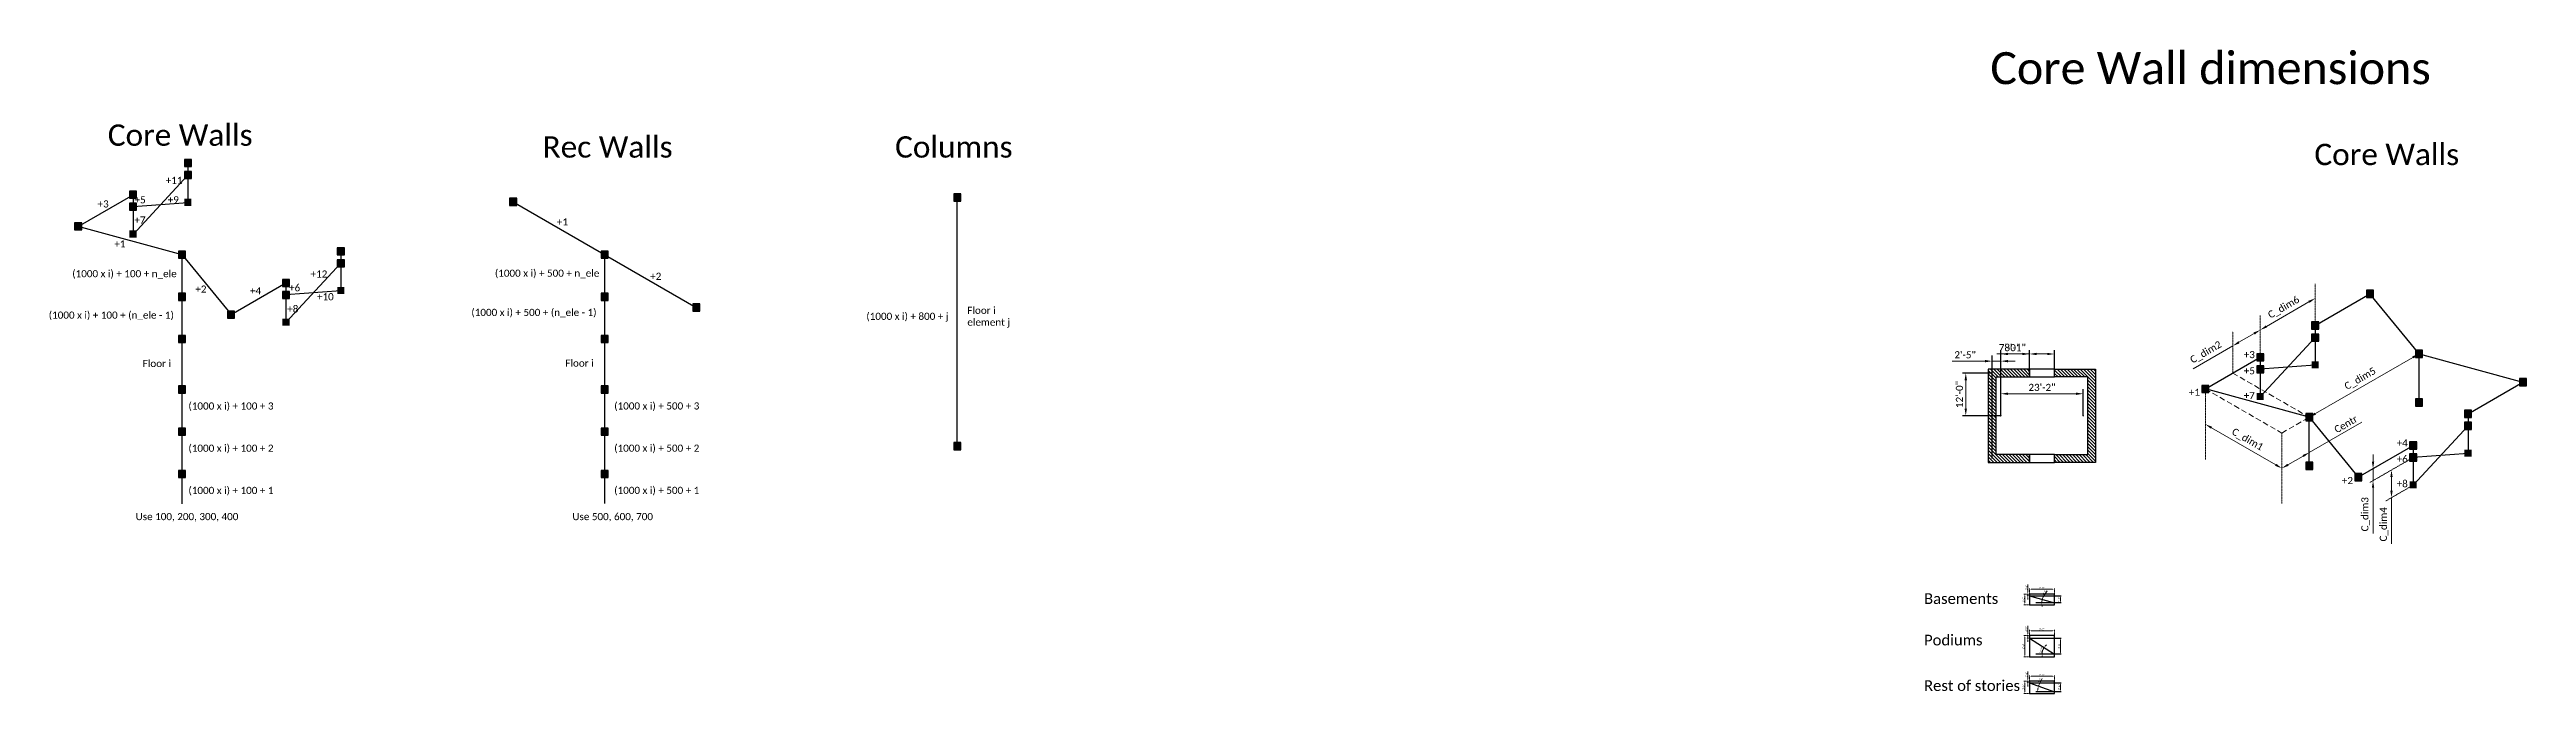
# Model space of a CAD drawing. Header units: inches. Extents: x -30573 to 11520, y -22457 to 4202.
# Drawn here: x -1855 to 6501, y -6906 to -4733 of the extents above; entities that cross this region are included whole.
import ezdxf

# ---------------------------------------------------------------- set-up
doc = ezdxf.new("R2010")
doc.units = ezdxf.units.IN
doc.header["$PDMODE"] = 35
doc.linetypes.add('CENTER2', pattern=[28.575, 19.05, -3.175, 3.175, -3.175])
doc.linetypes.add('HIDDEN2', pattern=[0.1875, 0.125, -0.0625])
doc.layers.get('Defpoints').update_dxf_attribs({"lineweight": 70})
for name, color, linetype, lineweight in [('CONCRETO3', 4, 'Continuous', 25), ('CONCRETO7', 8, 'Continuous', 9), ('Ejes', 8, 'CENTER2', 9), ('PROY', 8, 'HIDDEN2', 9), ('TEXTO', 1, 'Continuous', 13)]:
    doc.layers.add(name, color=color, linetype=linetype, lineweight=lineweight)
doc.styles.add('A3_32', font='calibri.ttf', dxfattribs={"height": 6})
doc.styles.add('CopyA1_16', font='calibri.ttf', dxfattribs={"height": 24})
doc.dimstyles.new('Copy-PONDERA1_16', dxfattribs={"dimscale": 0, "dimtxt": 24, "dimasz": 24, "dimexe": 1.25, "dimexo": 0.625, "dimgap": 9, "dimtad": 1, "dimdec": 1, "dimrnd": 0.5, "dimzin": 1, "dimdsep": 46, "dimlunit": 4, "dimtxsty": 'CopyA1_16', "dimcen": 0.5, "dimse1": 1, "dimse2": 1, "dimclrd": 256, "dimclrt": 256, "dimadec": 1, "dimazin": 0, "dimtfac": 1, "dimtdec": 1, "dimtmove": 0, "dimatfit": 3, "dimfxl": 1, "dimfrac": 2, "dimlwd": 13, "dimarcsym": 0})
doc.dimstyles.new('PONDERA3_32', dxfattribs={"dimscale": 0, "dimtxt": 6, "dimasz": 6, "dimexe": 1.25, "dimexo": 0.625, "dimgap": 1.5, "dimtad": 1, "dimdec": 1, "dimrnd": 0.5, "dimzin": 1, "dimdsep": 46, "dimlunit": 4, "dimtxsty": 'A3_32', "dimcen": 0.5, "dimse1": 1, "dimse2": 1, "dimclrd": 256, "dimclrt": 256, "dimadec": 1, "dimazin": 0, "dimtfac": 1, "dimtdec": 1, "dimtmove": 0, "dimatfit": 3, "dimfxl": 1, "dimfrac": 2, "dimlwd": 13, "dimarcsym": 0})
pattern_1 = [(135, (8145.876, -7648.488), (-5.61266, -5.61266), [])]

msp = doc.modelspace()

# ---------------------------------------------------------------- texts
at = {"layer": 'TEXTO', "attachment_point": 4, "style": 'CopyA1_16'}
for s, insert, char_height in [('Core Wall dimensions', (4692.147, -4796.246), 108), ('Core Walls', (-1658.683, -5021.911), 72), ('Rec Walls', (-191.944, -5061.903), 72), ('Columns', (997.362, -5061.903), 72), ('Core Walls', (5785.534, -5087.243), 72), ('+11', (-1463.231, -5174.159), 24), ('+3', (-1693.333, -5253.921), 24), ('+5', (-1568.566, -5239.839), 24), ('+9', (-1456.609, -5239.839), 24), ('+7', (-1568.982, -5308.128), 24), ('+1', (-143.768, -5314.39), 24), ('+1', (-1636.983, -5388.56), 24), ('(1000 x i) + 100 + n_ele', (-1778.755, -5491.643), 24), ('+12', (-974.738, -5490.242), 24), ('(1000 x i) + 500 + n_ele', (-352.915, -5490.04), 24), ('+2', (171.048, -5497.875), 24), ('+2', (-1363.498, -5541.101), 24), ('+4', (-1179.185, -5546.788), 24), ('+8', (-1053.44, -5608.387), 24), ('+6', (-1047.25, -5536.628), 24), ('+10', (-953.105, -5566.957), 24), ('(1000 x i) + 100 + (n_ele - 1)', (-1858.095, -5631.468), 24), ('(1000 x i) + 500 + (n_ele - 1)', (-432.255, -5622.327), 24), ('(1000 x i) + 800 + j', (900.27, -5636.108), 24), ('Floor i\\Pelement j', (1241.106, -5635.994), 24), ('+3', (5546.958, -5762.245), 24), ('Floor i', (-1540.898, -5792.253), 24), ('Floor i', (-115.057, -5790.972), 24), ('+5', (5546.958, -5816.81), 24), ('(1000 x i) + 100 + 3', (-1386.765, -5938.206), 24), ('(1000 x i) + 500 + 3', (49.634, -5938.023), 24), ('+1', (5361.934, -5889.257), 24), ('+7', (5546.958, -5900.043), 24), ('(1000 x i) + 100 + 2', (-1386.765, -6080.602), 24), ('(1000 x i) + 500 + 2', (49.634, -6080.419), 24), ('+4', (6062.814, -6060.075), 24), ('+2', (5878.168, -6187.087), 24), ('+6', (6062.814, -6114.639), 24), ('(1000 x i) + 100 + 1', (-1386.765, -6222.999), 24), ('(1000 x i) + 500 + 1', (49.634, -6222.815), 24), ('+8', (6062.814, -6197.873), 24), ('Use 100, 200, 300, 400', (-1564.835, -6311.133), 24), ('Use 500, 600, 700', (-91.475, -6311.133), 24), ('Basements', (4468.548, -6585.764), 36), ('Podiums', (4468.548, -6725.638), 36), ('Rest of stories', (4468.548, -6879.311), 36)]:
    msp.add_mtext(s, dxfattribs=dict(at, insert=insert, char_height=char_height))

# ---------------------------------------------------------------- blocks, each defined once
blk = doc.blocks.new('*D26')
at = {"layer": 'Defpoints', "color": 0, "transparency": 16777216}
for p in [(5417.6, -5997), (5675.5, -6145.9), (5675.5, -6145.9)]:
    blk.add_point(p, dxfattribs=at)
at = {"layer": 'TEXTO', "lineweight": 13, "transparency": 16777216}
blk.add_line((5438.4, -6009), (5654.8, -6133.9), dxfattribs=at)
at = {"layer": 'TEXTO', "transparency": 16777216}
for points in [[(5440.4, -6005.6), (5436.4, -6012.5), (5417.6, -5997)], [(5656.8, -6130.5), (5652.8, -6137.4), (5675.5, -6145.9)]]:
    blk.add_solid(points, dxfattribs=at)
at = {"layer": 'TEXTO', "transparency": 16777216, "insert": (5559.2, -6049.7), "char_height": 24, "attachment_point": 5, "rotation": 330, "style": 'CopyA1_16'}
blk.add_mtext('C_dim1', dxfattribs=at)
blk = doc.blocks.new('*D27')
at = {"layer": 'Defpoints', "color": 0, "transparency": 16777216}
for p in [(5768.1, -6092.5), (5768.1, -6092.5), (5675.5, -6145.9)]:
    blk.add_point(p, dxfattribs=at)
at = {"layer": 'TEXTO', "lineweight": 13, "transparency": 16777216}
for p, q in [((5768.1, -6092.5), (5945.6, -5990)), ((5696.3, -6133.9), (5747.3, -6104.5))]:
    blk.add_line(p, q, dxfattribs=at)
at = {"layer": 'TEXTO', "transparency": 16777216}
for points in [[(5745.3, -6101), (5749.3, -6108), (5768.1, -6092.5)], [(5694.3, -6130.5), (5698.3, -6137.4), (5675.5, -6145.9)]]:
    blk.add_solid(points, dxfattribs=at)
at = {"layer": 'TEXTO', "transparency": 16777216, "insert": (5891.6, -5996.7), "char_height": 24, "attachment_point": 5, "rotation": 30, "style": 'CopyA1_16'}
blk.add_mtext('Centr', dxfattribs=at)
blk = doc.blocks.new('*D28')
at = {"layer": 'Defpoints', "color": 0, "transparency": 16777216}
for p in [(5602.7, -5679.2), (5602.7, -5679.2), (5510.2, -5732.6)]:
    blk.add_point(p, dxfattribs=at)
at = {"layer": 'TEXTO', "lineweight": 13, "transparency": 16777216}
for p, q in [((5510.2, -5732.6), (5375.9, -5810.1)), ((5582, -5691.2), (5531, -5720.6))]:
    blk.add_line(p, q, dxfattribs=at)
at = {"layer": 'TEXTO', "transparency": 16777216}
for points in [[(5580, -5687.7), (5584, -5694.6), (5602.7, -5679.2)], [(5529, -5717.1), (5533, -5724.1), (5510.2, -5732.6)]]:
    blk.add_solid(points, dxfattribs=at)
at = {"layer": 'TEXTO', "transparency": 16777216, "insert": (5420.1, -5755.5), "char_height": 24, "attachment_point": 5, "rotation": 30, "style": 'CopyA1_16'}
blk.add_mtext('C_dim2', dxfattribs=at)
blk = doc.blocks.new('*D29')
at = {"layer": 'Defpoints', "color": 0, "transparency": 16777216}
for p in [(5787.9, -5572.3), (5787.9, -5572.3), (5602.7, -5679.2)]:
    blk.add_point(p, dxfattribs=at)
at = {"layer": 'TEXTO', "lineweight": 13, "transparency": 16777216}
blk.add_line((5623.5, -5667.2), (5767.1, -5584.3), dxfattribs=at)
at = {"layer": 'TEXTO', "transparency": 16777216}
for points in [[(5765.1, -5580.8), (5769.1, -5587.8), (5787.9, -5572.3)], [(5621.5, -5663.7), (5625.5, -5670.6), (5602.7, -5679.2)]]:
    blk.add_solid(points, dxfattribs=at)
at = {"layer": 'TEXTO', "transparency": 16777216, "insert": (5682.7, -5603.9), "char_height": 24, "attachment_point": 5, "rotation": 30, "style": 'CopyA1_16'}
blk.add_mtext('C_dim6', dxfattribs=at)
blk = doc.blocks.new('*D30')
at = {"layer": 'Defpoints', "color": 0, "transparency": 16777216}
for p in [(6138.3, -5759.6), (6138.3, -5759.6), (5768.1, -5973.4)]:
    blk.add_point(p, dxfattribs=at)
at = {"layer": 'TEXTO', "lineweight": 13, "transparency": 16777216}
blk.add_line((5788.9, -5961.4), (6117.6, -5771.6), dxfattribs=at)
at = {"layer": 'TEXTO', "transparency": 16777216}
for points in [[(6115.6, -5768.1), (6119.6, -5775.1), (6138.3, -5759.6)], [(5786.9, -5957.9), (5790.9, -5964.8), (5768.1, -5973.4)]]:
    blk.add_solid(points, dxfattribs=at)
at = {"layer": 'TEXTO', "transparency": 16777216, "insert": (5940.6, -5844.7), "char_height": 24, "attachment_point": 5, "rotation": 30, "style": 'CopyA1_16'}
blk.add_mtext('C_dim5', dxfattribs=at)
blk = doc.blocks.new('*D31')
at = {"layer": 'Defpoints', "color": 0, "transparency": 16777216}
for p in [(5983.3, -6146.9), (5983.3, -6146.9), (5983.3, -6187.4)]:
    blk.add_point(p, dxfattribs=at)
at = {"layer": 'TEXTO', "lineweight": 13, "transparency": 16777216}
for p, q in [((5983.3, -6122.9), (5983.3, -6098.9)), ((5983.3, -6146.9), (5983.3, -6187.4)), ((5983.3, -6211.4), (5983.3, -6366.3))]:
    blk.add_line(p, q, dxfattribs=at)
at = {"layer": 'TEXTO', "transparency": 16777216}
for points in [[(5979.3, -6122.9), (5987.3, -6122.9), (5983.3, -6146.9)], [(5979.3, -6211.4), (5987.3, -6211.4), (5983.3, -6187.4)]]:
    blk.add_solid(points, dxfattribs=at)
at = {"layer": 'TEXTO', "transparency": 16777216, "insert": (5958.2, -6300.9), "char_height": 24, "attachment_point": 5, "rotation": 90, "style": 'CopyA1_16'}
blk.add_mtext('C_dim3', dxfattribs=at)
blk = doc.blocks.new('*D32')
at = {"layer": 'Defpoints', "color": 0, "transparency": 16777216}
for p in [(6045.6, -6151.5), (6045.6, -6151.5), (6045.6, -6244.8)]:
    blk.add_point(p, dxfattribs=at)
at = {"layer": 'TEXTO', "lineweight": 13, "transparency": 16777216}
for p, q in [((6045.6, -6175.5), (6045.6, -6220.8)), ((6045.6, -6244.8), (6045.6, -6400.8))]:
    blk.add_line(p, q, dxfattribs=at)
at = {"layer": 'TEXTO', "transparency": 16777216}
for points in [[(6041.6, -6175.5), (6049.6, -6175.5), (6045.6, -6151.5)], [(6041.6, -6220.8), (6049.6, -6220.8), (6045.6, -6244.8)]]:
    blk.add_solid(points, dxfattribs=at)
at = {"layer": 'TEXTO', "transparency": 16777216, "insert": (6020.4, -6334.8), "char_height": 24, "attachment_point": 5, "rotation": 90, "style": 'CopyA1_16'}
blk.add_mtext('C_dim4', dxfattribs=at)
blk = doc.blocks.new('*D33')
at = {"layer": 'Defpoints', "color": 0, "transparency": 16777216}
for p in [(4824.4, -6554), (4908.4, -6554), (4908.4, -6554)]:
    blk.add_point(p, dxfattribs=at)
at = {"layer": 'TEXTO', "lineweight": 13, "transparency": 16777216}
blk.add_line((4830.4, -6554), (4902.4, -6554), dxfattribs=at)
at = {"layer": 'TEXTO', "transparency": 16777216}
for points in [[(4830.4, -6553), (4830.4, -6555), (4824.4, -6554)], [(4902.4, -6553), (4902.4, -6555), (4908.4, -6554)]]:
    blk.add_solid(points, dxfattribs=at)
at = {"layer": 'TEXTO', "transparency": 16777216, "insert": (4866.4, -6549.4), "char_height": 6, "attachment_point": 5, "style": 'A3_32'}
blk.add_mtext('7\'-0"', dxfattribs=at)
blk = doc.blocks.new('*D34')
at = {"layer": 'Defpoints', "color": 0, "transparency": 16777216}
for p in [(4808.3, -6570.1), (4808.3, -6570.1), (4808.3, -6606.1)]:
    blk.add_point(p, dxfattribs=at)
at = {"layer": 'TEXTO', "lineweight": 13, "transparency": 16777216}
blk.add_line((4808.3, -6600.1), (4808.3, -6576.1), dxfattribs=at)
at = {"layer": 'TEXTO', "transparency": 16777216}
for points in [[(4807.3, -6576.1), (4809.3, -6576.1), (4808.3, -6570.1)], [(4807.3, -6600.1), (4809.3, -6600.1), (4808.3, -6606.1)]]:
    blk.add_solid(points, dxfattribs=at)
at = {"layer": 'TEXTO', "transparency": 16777216, "insert": (4803.8, -6588.1), "char_height": 6, "attachment_point": 5, "rotation": 90, "style": 'A3_32'}
blk.add_mtext('3\'-0"', dxfattribs=at)
blk = doc.blocks.new('*D35')
at = {"layer": 'Defpoints', "color": 0, "transparency": 16777216}
for p in [(4824.4, -6576.1), (4846, -6600.1), (4865.9, -6596.1), (4908.4, -6600.1), (4931.4, -6600.1)]:
    blk.add_point(p, dxfattribs=at)
at = {"layer": 'TEXTO', "lineweight": 13, "transparency": 16777216}
blk.add_line((4872.2, -6577.4), (4883.8, -6559), dxfattribs=at)
for start, end in [(164.0546, 180), (147.89016, 164.0546), (147.93042, 155.99251), (188.06209, 196.12419)]:
    blk.add_arc((4908.4, -6600.1), 42.7, start, end, dxfattribs=at)
at = {"layer": 'TEXTO', "transparency": 16777216}
for points in [[(4865.1, -6606.1), (4867.1, -6606), (4865.7, -6600.1)], [(4870.3, -6583), (4868.5, -6582.4), (4867.3, -6588.3)]]:
    blk.add_solid(points, dxfattribs=at)
at = {"layer": 'TEXTO', "transparency": 16777216, "insert": (4874.1, -6565.8), "char_height": 6, "attachment_point": 5, "rotation": 57.89016, "style": 'A3_32'}
blk.add_mtext('15.9°', dxfattribs=at)
blk = doc.blocks.new('*D36')
at = {"layer": 'Defpoints', "color": 0, "transparency": 16777216}
for p in [(4818.3, -6570.1), (4818.3, -6570.1), (4818.3, -6576.1)]:
    blk.add_point(p, dxfattribs=at)
at = {"layer": 'TEXTO', "lineweight": 13, "transparency": 16777216}
for p, q in [((4818.3, -6564.1), (4818.3, -6537.8)), ((4818.3, -6576.1), (4818.3, -6570.1)), ((4818.3, -6582.1), (4818.3, -6588.1))]:
    blk.add_line(p, q, dxfattribs=at)
at = {"layer": 'TEXTO', "transparency": 16777216}
for points in [[(4817.3, -6564.1), (4819.3, -6564.1), (4818.3, -6570.1)], [(4817.3, -6582.1), (4819.3, -6582.1), (4818.3, -6576.1)]]:
    blk.add_solid(points, dxfattribs=at)
at = {"layer": 'TEXTO', "transparency": 16777216, "insert": (4813.7, -6547.9), "char_height": 6, "attachment_point": 5, "rotation": 90, "style": 'A3_32'}
blk.add_mtext('0\'-6"', dxfattribs=at)
blk = doc.blocks.new('*D38')
at = {"layer": 'Defpoints', "color": 0, "transparency": 16777216}
for p in [(4824.4, -6693.8), (4908.4, -6693.8), (4908.4, -6693.8)]:
    blk.add_point(p, dxfattribs=at)
at = {"layer": 'TEXTO', "lineweight": 13, "transparency": 16777216}
blk.add_line((4830.4, -6693.8), (4902.4, -6693.8), dxfattribs=at)
at = {"layer": 'TEXTO', "transparency": 16777216}
for points in [[(4830.4, -6692.8), (4830.4, -6694.8), (4824.4, -6693.8)], [(4902.4, -6692.8), (4902.4, -6694.8), (4908.4, -6693.8)]]:
    blk.add_solid(points, dxfattribs=at)
at = {"layer": 'TEXTO', "transparency": 16777216, "insert": (4866.4, -6689.3), "char_height": 6, "attachment_point": 5, "style": 'A3_32'}
blk.add_mtext('7\'-0"', dxfattribs=at)
blk = doc.blocks.new('*D39')
at = {"layer": 'Defpoints', "color": 0, "transparency": 16777216}
for p in [(4808.3, -6709.9), (4808.3, -6709.9), (4808.3, -6781.9)]:
    blk.add_point(p, dxfattribs=at)
at = {"layer": 'TEXTO', "lineweight": 13, "transparency": 16777216}
blk.add_line((4808.3, -6775.9), (4808.3, -6715.9), dxfattribs=at)
at = {"layer": 'TEXTO', "transparency": 16777216}
for points in [[(4807.3, -6715.9), (4809.3, -6715.9), (4808.3, -6709.9)], [(4807.3, -6775.9), (4809.3, -6775.9), (4808.3, -6781.9)]]:
    blk.add_solid(points, dxfattribs=at)
at = {"layer": 'TEXTO', "transparency": 16777216, "insert": (4803.8, -6745.9), "char_height": 6, "attachment_point": 5, "rotation": 90, "style": 'A3_32'}
blk.add_mtext('6\'-0"', dxfattribs=at)
blk = doc.blocks.new('*D40')
at = {"layer": 'Defpoints', "color": 0, "transparency": 16777216}
for p in [(4824.4, -6718.9), (4869.8, -6757.5), (4846, -6772.9), (4908.4, -6772.9), (4931.4, -6772.9)]:
    blk.add_point(p, dxfattribs=at)
at = {"layer": 'TEXTO', "lineweight": 13, "transparency": 16777216}
for start, end in [(147.26477, 180), (130.72552, 138.99515), (188.26963, 196.53925)]:
    blk.add_arc((4908.4, -6772.9), 41.6, start, end, dxfattribs=at)
at = {"layer": 'TEXTO', "transparency": 16777216}
for points in [[(4877.8, -6746.2), (4876.2, -6745), (4873.4, -6750.4)], [(4866.2, -6779), (4868.2, -6778.8), (4866.8, -6772.9)]]:
    blk.add_solid(points, dxfattribs=at)
at = {"layer": 'TEXTO', "transparency": 16777216, "insert": (4864.1, -6759.9), "char_height": 6, "attachment_point": 5, "rotation": 73.63239, "style": 'A3_32'}
blk.add_mtext('32.7°', dxfattribs=at)
blk = doc.blocks.new('*D37')
at = {"layer": 'Defpoints', "color": 0, "transparency": 16777216}
for p in [(4818.3, -6709.9), (4818.3, -6709.9), (4818.3, -6718.9)]:
    blk.add_point(p, dxfattribs=at)
at = {"layer": 'TEXTO', "lineweight": 13, "transparency": 16777216}
for p, q in [((4818.3, -6703.9), (4818.3, -6677.6)), ((4818.3, -6718.9), (4818.3, -6709.9)), ((4818.3, -6724.9), (4818.3, -6730.9))]:
    blk.add_line(p, q, dxfattribs=at)
at = {"layer": 'TEXTO', "transparency": 16777216}
for points in [[(4817.3, -6703.9), (4819.3, -6703.9), (4818.3, -6709.9)], [(4817.3, -6724.9), (4819.3, -6724.9), (4818.3, -6718.9)]]:
    blk.add_solid(points, dxfattribs=at)
at = {"layer": 'TEXTO', "transparency": 16777216, "insert": (4813.7, -6687.8), "char_height": 6, "attachment_point": 5, "rotation": 90, "style": 'A3_32'}
blk.add_mtext('0\'-9"', dxfattribs=at)
blk = doc.blocks.new('*D41')
at = {"layer": 'Defpoints', "color": 0, "transparency": 16777216}
for p in [(4929.3, -6576.1), (4929.3, -6576.1), (4929.3, -6600.1)]:
    blk.add_point(p, dxfattribs=at)
at = {"layer": 'TEXTO', "lineweight": 13, "transparency": 16777216}
blk.add_line((4929.3, -6594.1), (4929.3, -6582.1), dxfattribs=at)
at = {"layer": 'TEXTO', "transparency": 16777216}
for points in [[(4928.3, -6582.1), (4930.3, -6582.1), (4929.3, -6576.1)], [(4928.3, -6594.1), (4930.3, -6594.1), (4929.3, -6600.1)]]:
    blk.add_solid(points, dxfattribs=at)
at = {"layer": 'TEXTO', "transparency": 16777216, "insert": (4924.7, -6588.1), "char_height": 6, "attachment_point": 5, "rotation": 90, "style": 'A3_32'}
blk.add_mtext('2\'-0"', dxfattribs=at)
blk = doc.blocks.new('*D42')
at = {"layer": 'Defpoints', "color": 0, "transparency": 16777216}
for p in [(4929.3, -6718.9), (4929.3, -6718.9), (4929.3, -6772.9)]:
    blk.add_point(p, dxfattribs=at)
at = {"layer": 'TEXTO', "lineweight": 13, "transparency": 16777216}
blk.add_line((4929.3, -6766.9), (4929.3, -6724.9), dxfattribs=at)
at = {"layer": 'TEXTO', "transparency": 16777216}
for points in [[(4928.3, -6724.9), (4930.3, -6724.9), (4929.3, -6718.9)], [(4928.3, -6766.9), (4930.3, -6766.9), (4929.3, -6772.9)]]:
    blk.add_solid(points, dxfattribs=at)
at = {"layer": 'TEXTO', "transparency": 16777216, "insert": (4924.7, -6745.9), "char_height": 6, "attachment_point": 5, "rotation": 90, "style": 'A3_32'}
blk.add_mtext('4\'-6"', dxfattribs=at)
blk = doc.blocks.new('*D44')
at = {"layer": 'Defpoints', "color": 0, "transparency": 16777216}
for p in [(4824.4, -6847.5), (4908.4, -6847.5), (4908.4, -6847.5)]:
    blk.add_point(p, dxfattribs=at)
at = {"layer": 'TEXTO', "lineweight": 13, "transparency": 16777216}
blk.add_line((4830.4, -6847.5), (4902.4, -6847.5), dxfattribs=at)
at = {"layer": 'TEXTO', "transparency": 16777216}
for points in [[(4830.4, -6846.5), (4830.4, -6848.5), (4824.4, -6847.5)], [(4902.4, -6846.5), (4902.4, -6848.5), (4908.4, -6847.5)]]:
    blk.add_solid(points, dxfattribs=at)
at = {"layer": 'TEXTO', "transparency": 16777216, "insert": (4866.4, -6842.9), "char_height": 6, "attachment_point": 5, "style": 'A3_32'}
blk.add_mtext('7\'-0"', dxfattribs=at)
blk = doc.blocks.new('*D46')
at = {"layer": 'Defpoints', "color": 0, "transparency": 16777216}
for p in [(4808.3, -6863.6), (4808.3, -6863.6), (4808.3, -6905.6)]:
    blk.add_point(p, dxfattribs=at)
at = {"layer": 'TEXTO', "lineweight": 13, "transparency": 16777216}
blk.add_line((4808.3, -6899.6), (4808.3, -6869.6), dxfattribs=at)
at = {"layer": 'TEXTO', "transparency": 16777216}
for points in [[(4807.3, -6869.6), (4809.3, -6869.6), (4808.3, -6863.6)], [(4807.3, -6899.6), (4809.3, -6899.6), (4808.3, -6905.6)]]:
    blk.add_solid(points, dxfattribs=at)
at = {"layer": 'TEXTO', "transparency": 16777216, "insert": (4803.8, -6884.6), "char_height": 6, "attachment_point": 5, "rotation": 90, "style": 'A3_32'}
blk.add_mtext('3\'-6"', dxfattribs=at)
blk = doc.blocks.new('*D45')
at = {"layer": 'Defpoints', "color": 0, "transparency": 16777216}
for p in [(4818.3, -6863.6), (4818.3, -6863.6), (4818.3, -6869.6)]:
    blk.add_point(p, dxfattribs=at)
at = {"layer": 'TEXTO', "lineweight": 13, "transparency": 16777216}
for p, q in [((4818.3, -6857.6), (4818.3, -6831.3)), ((4818.3, -6869.6), (4818.3, -6863.6)), ((4818.3, -6875.6), (4818.3, -6881.6))]:
    blk.add_line(p, q, dxfattribs=at)
at = {"layer": 'TEXTO', "transparency": 16777216}
for points in [[(4817.3, -6857.6), (4819.3, -6857.6), (4818.3, -6863.6)], [(4817.3, -6875.6), (4819.3, -6875.6), (4818.3, -6869.6)]]:
    blk.add_solid(points, dxfattribs=at)
at = {"layer": 'TEXTO', "transparency": 16777216, "insert": (4813.7, -6841.5), "char_height": 6, "attachment_point": 5, "rotation": 90, "style": 'A3_32'}
blk.add_mtext('0\'-6"', dxfattribs=at)
blk = doc.blocks.new('*D43')
at = {"layer": 'Defpoints', "color": 0, "transparency": 16777216}
for p in [(4929.3, -6869.6), (4929.3, -6869.6), (4929.3, -6899.6)]:
    blk.add_point(p, dxfattribs=at)
at = {"layer": 'TEXTO', "lineweight": 13, "transparency": 16777216}
blk.add_line((4929.3, -6893.6), (4929.3, -6875.6), dxfattribs=at)
at = {"layer": 'TEXTO', "transparency": 16777216}
for points in [[(4928.3, -6875.6), (4930.3, -6875.6), (4929.3, -6869.6)], [(4928.3, -6893.6), (4930.3, -6893.6), (4929.3, -6899.6)]]:
    blk.add_solid(points, dxfattribs=at)
at = {"layer": 'TEXTO', "transparency": 16777216, "insert": (4924.7, -6884.6), "char_height": 6, "attachment_point": 5, "rotation": 90, "style": 'A3_32'}
blk.add_mtext('2\'-6"', dxfattribs=at)
blk = doc.blocks.new('*D47')
at = {"layer": 'Defpoints', "color": 0, "transparency": 16777216}
for p in [(4824.4, -6869.6), (4846, -6899.6), (4851.9, -6893.1), (4908.4, -6899.6), (4931.4, -6899.6)]:
    blk.add_point(p, dxfattribs=at)
at = {"layer": 'TEXTO', "lineweight": 13, "transparency": 16777216}
blk.add_line((4857.2, -6875), (4866.6, -6855.4), dxfattribs=at)
for start, end in [(166.39701, 173.94917), (154.29534, 160.34618)]:
    blk.add_arc((4908.4, -6899.6), 56.8, start, end, dxfattribs=at)
at = {"layer": 'TEXTO', "transparency": 16777216}
for points in [[(4852.9, -6893.7), (4850.9, -6893.6), (4851.5, -6899.6)], [(4852.2, -6886), (4854.1, -6886.5), (4854.9, -6880.5)]]:
    blk.add_solid(points, dxfattribs=at)
at = {"layer": 'TEXTO', "transparency": 16777216, "insert": (4857.7, -6863.2), "char_height": 6, "attachment_point": 5, "rotation": 64.29534, "style": 'A3_32'}
blk.add_mtext('19.7°', dxfattribs=at)
blk = doc.blocks.new('*D48')
at = {"layer": 'Defpoints', "color": 0, "transparency": 16777216}
for p in [(4727.5, -5760.1), (4824.4, -5760.1), (4824.4, -5760.1)]:
    blk.add_point(p, dxfattribs=at)
at = {"layer": 'TEXTO', "lineweight": 13, "transparency": 16777216}
blk.add_line((4751.5, -5760.1), (4800.4, -5760.1), dxfattribs=at)
at = {"layer": 'TEXTO', "transparency": 16777216}
for points in [[(4751.5, -5756.1), (4751.5, -5764.1), (4727.5, -5760.1)], [(4800.4, -5756.1), (4800.4, -5764.1), (4824.4, -5760.1)]]:
    blk.add_solid(points, dxfattribs=at)
at = {"layer": 'TEXTO', "transparency": 16777216, "insert": (4775.9, -5738.8), "char_height": 24, "attachment_point": 5, "style": 'CopyA1_16'}
blk.add_mtext('8\'-1"', dxfattribs=at)
blk = doc.blocks.new('*D49')
at = {"layer": 'Defpoints', "color": 0, "transparency": 16777216}
for p in [(4698.4, -5784.2), (4727.5, -5784.2), (4727.5, -5784.2)]:
    blk.add_point(p, dxfattribs=at)
at = {"layer": 'TEXTO', "lineweight": 13, "transparency": 16777216}
for p, q in [((4674.4, -5784.2), (4563.9, -5784.2)), ((4727.5, -5784.2), (4698.4, -5784.2)), ((4751.5, -5784.2), (4775.5, -5784.2))]:
    blk.add_line(p, q, dxfattribs=at)
at = {"layer": 'TEXTO', "transparency": 16777216}
for points in [[(4674.4, -5780.2), (4674.4, -5788.2), (4698.4, -5784.2)], [(4751.5, -5780.2), (4751.5, -5788.2), (4727.5, -5784.2)]]:
    blk.add_solid(points, dxfattribs=at)
at = {"layer": 'TEXTO', "transparency": 16777216, "insert": (4607.2, -5762.9), "char_height": 24, "attachment_point": 5, "style": 'CopyA1_16'}
blk.add_mtext('2\'-5"', dxfattribs=at)
blk = doc.blocks.new('*D50')
at = {"layer": 'Defpoints', "color": 0, "transparency": 16777216}
for p in [(4609.3, -5824.7), (4609.3, -5824.7), (4609.3, -5968.7)]:
    blk.add_point(p, dxfattribs=at)
at = {"layer": 'TEXTO', "lineweight": 13, "transparency": 16777216}
blk.add_line((4609.3, -5944.7), (4609.3, -5848.7), dxfattribs=at)
at = {"layer": 'TEXTO', "transparency": 16777216}
for points in [[(4605.3, -5848.7), (4613.3, -5848.7), (4609.3, -5824.7)], [(4605.3, -5944.7), (4613.3, -5944.7), (4609.3, -5968.7)]]:
    blk.add_solid(points, dxfattribs=at)
at = {"layer": 'TEXTO', "transparency": 16777216, "insert": (4588, -5896.7), "char_height": 24, "attachment_point": 5, "rotation": 90, "style": 'CopyA1_16'}
blk.add_mtext('12\'-0"', dxfattribs=at)
blk = doc.blocks.new('*D51')
at = {"layer": 'Defpoints', "color": 0, "transparency": 16777216}
for p in [(4727.5, -5894.3), (5005.3, -5894.3), (5005.3, -5894.3)]:
    blk.add_point(p, dxfattribs=at)
at = {"layer": 'TEXTO', "lineweight": 13, "transparency": 16777216}
blk.add_line((4751.5, -5894.3), (4981.3, -5894.3), dxfattribs=at)
at = {"layer": 'TEXTO', "transparency": 16777216}
for points in [[(4751.5, -5890.3), (4751.5, -5898.3), (4727.5, -5894.3)], [(4981.3, -5890.3), (4981.3, -5898.3), (5005.3, -5894.3)]]:
    blk.add_solid(points, dxfattribs=at)
at = {"layer": 'TEXTO', "transparency": 16777216, "insert": (4866.4, -5873), "char_height": 24, "attachment_point": 5, "style": 'CopyA1_16'}
blk.add_mtext('23\'-2"', dxfattribs=at)
blk = doc.blocks.new('*D52')
at = {"layer": 'Defpoints', "color": 0, "transparency": 16777216}
for p in [(4824.4, -5760.1), (4824.4, -5760.1), (4908.4, -5760.1)]:
    blk.add_point(p, dxfattribs=at)
at = {"layer": 'TEXTO', "lineweight": 13, "transparency": 16777216}
for p, q in [((4824.4, -5760.1), (4713.7, -5760.1)), ((4884.4, -5760.1), (4848.4, -5760.1))]:
    blk.add_line(p, q, dxfattribs=at)
at = {"layer": 'TEXTO', "transparency": 16777216}
for points in [[(4848.4, -5756.1), (4848.4, -5764.1), (4824.4, -5760.1)], [(4884.4, -5756.1), (4884.4, -5764.1), (4908.4, -5760.1)]]:
    blk.add_solid(points, dxfattribs=at)
at = {"layer": 'TEXTO', "transparency": 16777216, "insert": (4757, -5738.8), "char_height": 24, "attachment_point": 5, "style": 'CopyA1_16'}
blk.add_mtext('7\'-0"', dxfattribs=at)

# ---------------------------------------------------------------- dimensions: what is measured, and where the dimension line sits
at = {"layer": 'TEXTO'}
for p1, p2, text, picture, middle in [((5602.739, -5679.168), (5787.859, -5572.288), 'C_dim6', '*D29', (5682.704, -5603.912)), ((5768.107, -5973.372), (6138.348, -5759.613), 'C_dim5', '*D30', (5940.632, -5844.677)), ((5417.618, -5997.03), (5675.546, -6145.945), 'C_dim1', '*D26', (5559.178, -6049.672))]:
    dim = msp.add_aligned_dim(p1=p1, p2=p2, distance=0, text=text, dimstyle='Copy-PONDERA1_16', override={"dimscale": 1}, dxfattribs=at)
    dim.commit()
    dim.dimension.update_dxf_attribs({"geometry": picture, "text_midpoint": middle})
for base, p1, p2, angle, text, picture, middle in [((5602.739, -5679.168), (5510.178, -5732.608), (5602.739, -5679.168), 30, 'C_dim2', '*D28', (5432.668, -5777.358)), ((5768.107, -6092.506), (5675.546, -6145.945), (5768.107, -6092.506), 30, 'Centr', '*D27', (5902.192, -6015.091)), ((5983.346, -6146.933), (5983.346, -6187.448), (5983.346, -6146.933), 90.0000001, 'C_dim3', '*D31', (5983.346, -6300.857)), ((6045.566, -6151.525), (6045.566, -6244.828), (6045.566, -6151.525), 90.0000001, 'C_dim4', '*D32', (6045.566, -6334.837))]:
    dim = msp.add_linear_dim(base=base, p1=p1, p2=p2, angle=angle, text=text, dimstyle='Copy-PONDERA1_16', override={"dimscale": 1}, dxfattribs=at)
    dim.commit()
    dim.dimension.update_dxf_attribs({"geometry": picture, "text_midpoint": middle, "dimtype": 161})
dim = msp.add_linear_dim(base=(4727.467, -5784.197), p1=(4698.38, -5784.197), p2=(4727.467, -5784.197), angle=0, dimstyle='Copy-PONDERA1_16', override={"dimscale": 1}, dxfattribs=at)
dim.commit()
dim.dimension.update_dxf_attribs({"geometry": '*D49', "text_midpoint": (4607.161, -5784.197), "dimtype": 161})
for p1, p2, dimstyle, picture, middle in [((4908.38, -5760.137), (4824.38, -5760.137), 'Copy-PONDERA1_16', '*D52', (4757.023, -5738.841)), ((4727.467, -5760.137), (4824.38, -5760.137), 'Copy-PONDERA1_16', '*D48', (4775.923, -5738.841)), ((4609.315, -5968.687), (4609.315, -5824.687), 'Copy-PONDERA1_16', '*D50', (4588.02, -5896.687)), ((4727.467, -5894.339), (5005.292, -5894.339), 'Copy-PONDERA1_16', '*D51', (4866.38, -5873.044)), ((4808.348, -6606.059), (4808.348, -6570.059), 'PONDERA3_32', '*D34', (4803.774, -6588.059)), ((4818.28, -6576.059), (4818.28, -6570.059), 'PONDERA3_32', '*D36', (4813.706, -6547.907)), ((4824.38, -6553.95), (4908.38, -6553.95), 'PONDERA3_32', '*D33', (4866.38, -6549.376)), ((4929.281, -6600.059), (4929.281, -6576.059), 'PONDERA3_32', '*D41', (4924.707, -6588.059)), ((4818.28, -6718.933), (4818.28, -6709.933), 'PONDERA3_32', '*D37', (4813.706, -6687.781)), ((4808.348, -6781.933), (4808.348, -6709.933), 'PONDERA3_32', '*D39', (4803.774, -6745.933)), ((4824.38, -6693.824), (4908.38, -6693.824), 'PONDERA3_32', '*D38', (4866.38, -6689.251)), ((4929.281, -6772.933), (4929.281, -6718.933), 'PONDERA3_32', '*D42', (4924.71, -6745.933)), ((4818.28, -6869.606), (4818.28, -6863.606), 'PONDERA3_32', '*D45', (4813.706, -6841.454)), ((4824.38, -6847.497), (4908.38, -6847.497), 'PONDERA3_32', '*D44', (4866.38, -6842.924)), ((4808.348, -6905.606), (4808.348, -6863.606), 'PONDERA3_32', '*D46', (4803.774, -6884.606)), ((4929.281, -6899.606), (4929.281, -6869.606), 'PONDERA3_32', '*D43', (4924.707, -6884.606))]:
    dim = msp.add_aligned_dim(p1=p1, p2=p2, distance=0, dimstyle=dimstyle, override={"dimscale": 1}, dxfattribs=at)
    dim.commit()
    dim.dimension.update_dxf_attribs({"geometry": picture, "text_midpoint": middle})
for base, line1, line2, picture, middle in [((4865.887, -6596.105), ((4824.38, -6576.059), (4908.38, -6600.059)), ((4931.425, -6600.059), (4845.98, -6600.059)), '*D35', (4874.12, -6565.76)), ((4869.754, -6757.465), ((4824.38, -6718.933), (4908.38, -6772.933)), ((4931.425, -6772.933), (4845.98, -6772.933)), '*D40', (4864.07, -6759.919)), ((4851.91, -6893.121), ((4824.38, -6869.606), (4908.38, -6899.606)), ((4931.425, -6899.606), (4845.98, -6899.606)), '*D47', (4857.745, -6863.2))]:
    dim = msp.add_angular_dim_2l(base=base, line1=line1, line2=line2, dimstyle='PONDERA3_32', override={"dimscale": 1}, dxfattribs=at)
    dim.commit()
    dim.dimension.update_dxf_attribs({"geometry": picture, "text_midpoint": middle})

# ---------------------------------------------------------------- hatches: boundary and pattern name
at = {"layer": 'CONCRETO3'}
h = msp.add_hatch(color=256, dxfattribs=at)
h.dxf.hatch_style = 1
h.paths.add_polyline_path([(-1400.51, -5127.77), (-1376.51, -5127.77), (-1376.51, -5103.77), (-1400.51, -5103.77)])
h = msp.add_hatch(color=256, dxfattribs=at)
h.dxf.hatch_style = 1
h.paths.add_polyline_path([(-1400.51, -5168.284), (-1376.51, -5168.284), (-1376.51, -5144.284), (-1400.51, -5144.284)])
h = msp.add_hatch(color=256, dxfattribs=at)
h.dxf.hatch_style = 1
h.paths.add_polyline_path([(-1400.51, -5168.284), (-1376.51, -5168.284), (-1376.51, -5144.284), (-1400.51, -5144.284)])
h = msp.add_hatch(color=256, dxfattribs=at)
h.dxf.hatch_style = 1
h.paths.add_polyline_path([(-1585.631, -5234.649), (-1561.631, -5234.649), (-1561.631, -5210.649), (-1585.631, -5210.649)])
h = msp.add_hatch(color=256, dxfattribs=at)
h.dxf.hatch_style = 1
h.paths.add_polyline_path([(-1585.631, -5275.164), (-1561.631, -5275.164), (-1561.631, -5251.164), (-1585.631, -5251.164)])
h = msp.add_hatch(color=256, dxfattribs=at)
h.dxf.hatch_style = 1
h.paths.add_polyline_path([(-1585.631, -5275.164), (-1561.631, -5275.164), (-1561.631, -5251.164), (-1585.631, -5251.164)])
h = msp.add_hatch(color=256, dxfattribs=at)
h.dxf.hatch_style = 1
h.paths.add_polyline_path([(-1400.51, -5260.242), (-1376.51, -5260.242), (-1376.51, -5236.242), (-1400.51, -5236.242)])
h = msp.add_hatch(color=256, dxfattribs=at)
h.dxf.hatch_style = 1
h.paths.add_polyline_path([(-303.238, -5258.709), (-279.238, -5258.709), (-279.238, -5234.709), (-303.238, -5234.709)])
h = msp.add_hatch(color=256, dxfattribs=at)
h.dxf.hatch_style = 1
h.paths.add_polyline_path([(1194.884, -5244.053), (1218.884, -5244.053), (1218.884, -5220.053), (1194.884, -5220.053)])
h = msp.add_hatch(color=256, dxfattribs=at)
h.dxf.hatch_style = 1
h.paths.add_polyline_path([(-1770.751, -5341.529), (-1746.751, -5341.529), (-1746.751, -5317.529), (-1770.751, -5317.529)])
h = msp.add_hatch(color=256, dxfattribs=at)
h.dxf.hatch_style = 1
h.paths.add_polyline_path([(-1585.631, -5367.121), (-1561.631, -5367.121), (-1561.631, -5343.121), (-1585.631, -5343.121)])
h = msp.add_hatch(color=256, dxfattribs=at)
h.dxf.hatch_style = 1
h.paths.add_polyline_path([(-1420.263, -5437.004), (-1396.263, -5437.004), (-1396.263, -5413.004), (-1420.263, -5413.004)])
h = msp.add_hatch(color=256, dxfattribs=at)
h.dxf.hatch_style = 1
h.paths.add_polyline_path([(-884.654, -5425.6), (-860.654, -5425.6), (-860.654, -5401.6), (-884.654, -5401.6)])
h = msp.add_hatch(color=256, dxfattribs=at)
h.dxf.hatch_style = 1
h.paths.add_polyline_path([(5.577, -5437.004), (29.577, -5437.004), (29.577, -5413.004), (5.577, -5413.004)])
h = msp.add_hatch(color=256, dxfattribs=at)
h.dxf.hatch_style = 1
h.paths.add_polyline_path([(-1069.775, -5532.479), (-1045.775, -5532.479), (-1045.775, -5508.479), (-1069.775, -5508.479)])
h = msp.add_hatch(color=256, dxfattribs=at)
h.dxf.hatch_style = 1
h.paths.add_polyline_path([(-1069.775, -5532.479), (-1045.775, -5532.479), (-1045.775, -5508.479), (-1069.775, -5508.479)])
h = msp.add_hatch(color=256, dxfattribs=at)
h.dxf.hatch_style = 1
h.paths.add_polyline_path([(-884.654, -5466.114), (-860.654, -5466.114), (-860.654, -5442.114), (-884.654, -5442.114)])
h = msp.add_hatch(color=256, dxfattribs=at)
h.dxf.hatch_style = 1
h.paths.add_polyline_path([(-884.654, -5466.114), (-860.654, -5466.114), (-860.654, -5442.114), (-884.654, -5442.114)])
h = msp.add_hatch(color=256, dxfattribs=at)
h.dxf.hatch_style = 1
h.paths.add_polyline_path([(-1420.263, -5579.4), (-1396.263, -5579.4), (-1396.263, -5555.4), (-1420.263, -5555.4)])
h = msp.add_hatch(color=256, dxfattribs=at)
h.dxf.hatch_style = 1
h.paths.add_polyline_path([(-1069.775, -5572.993), (-1045.775, -5572.993), (-1045.775, -5548.993), (-1069.775, -5548.993)])
h = msp.add_hatch(color=256, dxfattribs=at)
h.dxf.hatch_style = 1
h.paths.add_polyline_path([(-1069.775, -5572.993), (-1045.775, -5572.993), (-1045.775, -5548.993), (-1069.775, -5548.993)])
h = msp.add_hatch(color=256, dxfattribs=at)
h.dxf.hatch_style = 1
h.paths.add_polyline_path([(-884.654, -5558.072), (-860.654, -5558.072), (-860.654, -5534.072), (-884.654, -5534.072)])
h = msp.add_hatch(color=256, dxfattribs=at)
h.dxf.hatch_style = 1
h.paths.add_polyline_path([(5.577, -5579.4), (29.577, -5579.4), (29.577, -5555.4), (5.577, -5555.4)])
h = msp.add_hatch(color=256, dxfattribs=at)
h.dxf.hatch_style = 1
h.paths.add_polyline_path([(314.393, -5615.299), (338.393, -5615.299), (338.393, -5591.299), (314.393, -5591.299)])
h = msp.add_hatch(color=256, dxfattribs=at)
h.dxf.hatch_style = 1
h.paths.add_polyline_path([(5960.98, -5569.259), (5984.98, -5569.259), (5984.98, -5545.259), (5960.98, -5545.259)])
h = msp.add_hatch(color=256, dxfattribs=at)
h.dxf.hatch_style = 1
h.paths.add_polyline_path([(-1254.895, -5639.359), (-1230.895, -5639.359), (-1230.895, -5615.359), (-1254.895, -5615.359)])
h = msp.add_hatch(color=256, dxfattribs=at)
h.dxf.hatch_style = 1
h.paths.add_polyline_path([(-1069.775, -5664.951), (-1045.775, -5664.951), (-1045.775, -5640.951), (-1069.775, -5640.951)])
h = msp.add_hatch(color=256, dxfattribs=at)
h.dxf.hatch_style = 1
h.paths.add_polyline_path([(5775.859, -5676.138), (5799.859, -5676.138), (5799.859, -5652.138), (5775.859, -5652.138)])
h = msp.add_hatch(color=256, dxfattribs=at)
h.dxf.hatch_style = 1
h.paths.add_polyline_path([(-1420.263, -5721.796), (-1396.263, -5721.796), (-1396.263, -5697.796), (-1420.263, -5697.796)])
h = msp.add_hatch(color=256, dxfattribs=at)
h.dxf.hatch_style = 1
h.paths.add_polyline_path([(5.577, -5721.796), (29.577, -5721.796), (29.577, -5697.796), (5.577, -5697.796)])
h = msp.add_hatch(color=256, dxfattribs=at)
h.dxf.hatch_style = 1
h.paths.add_polyline_path([(5590.739, -5783.018), (5614.739, -5783.018), (5614.739, -5759.018), (5590.739, -5759.018)])
h = msp.add_hatch(color=256, dxfattribs=at)
h.dxf.hatch_style = 1
h.paths.add_polyline_path([(5775.859, -5716.652), (5799.859, -5716.652), (5799.859, -5692.652), (5775.859, -5692.652)])
h = msp.add_hatch(color=256, dxfattribs=at)
h.dxf.hatch_style = 1
h.paths.add_polyline_path([(5775.859, -5716.652), (5799.859, -5716.652), (5799.859, -5692.652), (5775.859, -5692.652)])
h = msp.add_hatch(color=256, dxfattribs=at)
h.dxf.hatch_style = 1
h.paths.add_polyline_path([(6126.348, -5771.613), (6150.348, -5771.613), (6150.348, -5747.613), (6126.348, -5747.613)])
h = msp.add_hatch(color=256, dxfattribs=at)
h.dxf.hatch_style = 1
h.paths.add_polyline_path([(5590.739, -5823.532), (5614.739, -5823.532), (5614.739, -5799.532), (5590.739, -5799.532)])
h = msp.add_hatch(color=256, dxfattribs=at)
h.dxf.hatch_style = 1
h.paths.add_polyline_path([(5590.739, -5823.532), (5614.739, -5823.532), (5614.739, -5799.532), (5590.739, -5799.532)])
h = msp.add_hatch(color=256, dxfattribs=at)
h.dxf.hatch_style = 1
h.paths.add_polyline_path([(5775.859, -5808.61), (5799.859, -5808.61), (5799.859, -5784.61), (5775.859, -5784.61)])
h = msp.add_hatch(color=256, dxfattribs=at)
h.dxf.hatch_style = 1
h.paths.add_polyline_path([(6476.836, -5867.088), (6500.836, -5867.088), (6500.836, -5843.088), (6476.836, -5843.088)])
h = msp.add_hatch(color=256, dxfattribs=at)
h.dxf.hatch_style = 1
h.paths.add_polyline_path([(6476.836, -5867.088), (6500.836, -5867.088), (6500.836, -5843.088), (6476.836, -5843.088)])
h = msp.add_hatch(color=256, dxfattribs=at)
h.dxf.hatch_style = 1
h.paths.add_polyline_path([(-1420.263, -5891.921), (-1396.263, -5891.921), (-1396.263, -5867.921), (-1420.263, -5867.921)])
h = msp.add_hatch(color=256, dxfattribs=at)
h.dxf.hatch_style = 1
h.paths.add_polyline_path([(5.577, -5891.921), (29.577, -5891.921), (29.577, -5867.921), (5.577, -5867.921)])
h = msp.add_hatch(color=256, dxfattribs=at)
h.dxf.hatch_style = 1
h.paths.add_polyline_path([(5405.618, -5889.897), (5429.618, -5889.897), (5429.618, -5865.897), (5405.618, -5865.897)])
h = msp.add_hatch(color=256, dxfattribs=at)
h.dxf.hatch_style = 1
h.paths.add_polyline_path([(5590.739, -5915.489), (5614.739, -5915.489), (5614.739, -5891.489), (5590.739, -5891.489)])
h = msp.add_hatch(color=256, dxfattribs=at)
h.dxf.hatch_style = 1
h.paths.add_polyline_path([(6126.348, -5935.659), (6150.348, -5935.659), (6150.348, -5911.659), (6126.348, -5911.659)])
h = msp.add_hatch(color=256, dxfattribs=at)
h.dxf.hatch_style = 1
h.paths.add_polyline_path([(-1420.263, -6034.317), (-1396.263, -6034.317), (-1396.263, -6010.317), (-1420.263, -6010.317)])
h = msp.add_hatch(color=256, dxfattribs=at)
h.dxf.hatch_style = 1
h.paths.add_polyline_path([(5.577, -6034.317), (29.577, -6034.317), (29.577, -6010.317), (5.577, -6010.317)])
h = msp.add_hatch(color=256, dxfattribs=at)
h.dxf.hatch_style = 1
h.paths.add_polyline_path([(5756.107, -5985.372), (5780.107, -5985.372), (5780.107, -5961.372), (5756.107, -5961.372)])
h = msp.add_hatch(color=256, dxfattribs=at)
h.dxf.hatch_style = 1
h.paths.add_polyline_path([(6291.716, -5973.968), (6315.716, -5973.968), (6315.716, -5949.968), (6291.716, -5949.968)])
h = msp.add_hatch(color=256, dxfattribs=at)
h.dxf.hatch_style = 1
h.paths.add_polyline_path([(6291.716, -6014.482), (6315.716, -6014.482), (6315.716, -5990.482), (6291.716, -5990.482)])
h = msp.add_hatch(color=256, dxfattribs=at)
h.dxf.hatch_style = 1
h.paths.add_polyline_path([(6291.716, -6014.482), (6315.716, -6014.482), (6315.716, -5990.482), (6291.716, -5990.482)])
h = msp.add_hatch(color=256, dxfattribs=at)
h.dxf.hatch_style = 1
h.paths.add_polyline_path([(1194.884, -6083.299), (1218.884, -6083.299), (1218.884, -6059.299), (1194.884, -6059.299)])
h = msp.add_hatch(color=256, dxfattribs=at)
h.dxf.hatch_style = 1
h.paths.add_polyline_path([(6106.595, -6080.847), (6130.595, -6080.847), (6130.595, -6056.847), (6106.595, -6056.847)])
h = msp.add_hatch(color=256, dxfattribs=at)
h.dxf.hatch_style = 1
h.paths.add_polyline_path([(6106.595, -6080.847), (6130.595, -6080.847), (6130.595, -6056.847), (6106.595, -6056.847)])
h = msp.add_hatch(color=256, dxfattribs=at)
h.dxf.hatch_style = 1
h.paths.add_polyline_path([(6106.595, -6121.361), (6130.595, -6121.361), (6130.595, -6097.361), (6106.595, -6097.361)])
h = msp.add_hatch(color=256, dxfattribs=at)
h.dxf.hatch_style = 1
h.paths.add_polyline_path([(6106.595, -6121.361), (6130.595, -6121.361), (6130.595, -6097.361), (6106.595, -6097.361)])
h = msp.add_hatch(color=256, dxfattribs=at)
h.dxf.hatch_style = 1
h.paths.add_polyline_path([(6291.716, -6106.44), (6315.716, -6106.44), (6315.716, -6082.44), (6291.716, -6082.44)])
h = msp.add_hatch(color=256, dxfattribs=at)
h.dxf.hatch_style = 1
h.paths.add_polyline_path([(-1420.263, -6176.713), (-1396.263, -6176.713), (-1396.263, -6152.713), (-1420.263, -6152.713)])
h = msp.add_hatch(color=256, dxfattribs=at)
h.dxf.hatch_style = 1
h.paths.add_polyline_path([(5.577, -6176.713), (29.577, -6176.713), (29.577, -6152.713), (5.577, -6152.713)])
h = msp.add_hatch(color=256, dxfattribs=at)
h.dxf.hatch_style = 1
h.paths.add_polyline_path([(5756.107, -6149.417), (5780.107, -6149.417), (5780.107, -6125.417), (5756.107, -6125.417)])
h = msp.add_hatch(color=256, dxfattribs=at)
h.dxf.hatch_style = 1
h.paths.add_polyline_path([(5921.474, -6187.727), (5945.474, -6187.727), (5945.474, -6163.727), (5921.474, -6163.727)])
h = msp.add_hatch(color=256, dxfattribs=at)
h.dxf.hatch_style = 1
h.paths.add_polyline_path([(6106.595, -6213.319), (6130.595, -6213.319), (6130.595, -6189.319), (6106.595, -6189.319)])
at = {"layer": 'CONCRETO7'}
h = msp.add_hatch(dxfattribs=at)
h.set_pattern_fill('ANSI31', color=256, scale=2.5, angle=90)
h.set_pattern_definition(pattern_1)
h.paths.add_polyline_path([(4824.38, -6099.687), (4711.38, -6099.687), (4711.38, -5837.687), (4824.38, -5837.687), (4824.38, -5811.687), (4685.38, -5811.687), (4685.38, -6125.687), (4824.38, -6125.687)])
h = msp.add_hatch(dxfattribs=at)
h.set_pattern_fill('ANSI31', color=256, scale=2.5, angle=90)
h.set_pattern_definition(pattern_1)
h.paths.add_polyline_path([(4908.38, -6099.687), (5021.38, -6099.687), (5021.38, -5837.687), (4908.38, -5837.687), (4908.38, -5811.687), (5047.38, -5811.687), (5047.38, -6125.687), (4908.38, -6125.687)])

# ---------------------------------------------------------------- linework, layer by layer
at = {"layer": 'CONCRETO3'}
for p, q in [((-1573.631, -5356.467), (-1388.51, -5156.284)), ((-1388.51, -5115.77), (-1388.51, -5249.588)), ((-1758.751, -5329.529), (-1573.631, -5222.649)), ((-1573.631, -5222.649), (-1573.631, -5356.467)), ((-1388.51, -5249.588), (-1573.631, -5263.164)), ((-291.238, -5246.709), (326.393, -5603.299)), ((1206.884, -6071.299), (1206.884, -5232.053)), ((-1408.263, -5425.004), (-1758.751, -5329.529)), ((-1408.263, -6266.179), (-1408.263, -5425.004)), ((-1408.263, -5425.004), (-1242.895, -5627.359)), ((-872.654, -5413.6), (-872.654, -5547.418)), ((17.577, -6264.25), (17.577, -5425.004)), ((-1057.775, -5654.297), (-872.654, -5454.114)), ((-1242.895, -5627.359), (-1057.775, -5520.479)), ((-1057.775, -5520.479), (-1057.775, -5654.297)), ((-872.654, -5547.418), (-1057.775, -5560.993)), ((5787.859, -5664.138), (5972.98, -5557.259)), ((6138.348, -5759.613), (5972.98, -5557.259)), ((-1254.895, -5620.43), (-1242.895, -5627.359)), ((5787.859, -5664.138), (5787.859, -5797.956)), ((4698.38, -6112.687), (4698.38, -5765.154)), ((4727.467, -5968.687), (4727.467, -5747.009)), ((4824.38, -5824.687), (4824.38, -5747.009)), ((4908.38, -5824.687), (4908.38, -5747.009)), ((5602.739, -5904.835), (5787.859, -5704.652)), ((6138.348, -5759.613), (6488.836, -5855.088)), ((6138.348, -5923.659), (6138.348, -5759.613)), ((4698.38, -5824.687), (4598.267, -5824.687)), ((5417.618, -5877.897), (5602.739, -5771.018)), ((5602.739, -5771.018), (5602.739, -5904.835)), ((5787.859, -5797.956), (5602.739, -5811.532)), ((5005.292, -5968.687), (5005.292, -5879.13)), ((5768.107, -5973.372), (5417.618, -5877.897)), ((6303.716, -5961.968), (6488.836, -5855.088)), ((4727.467, -5968.687), (4598.267, -5968.687)), ((5768.107, -6137.417), (5768.107, -5973.372)), ((5768.107, -5973.372), (5933.474, -6175.727)), ((6118.595, -6202.665), (6303.716, -6002.482)), ((6303.716, -5961.968), (6303.716, -6095.786)), ((5933.474, -6175.727), (6118.595, -6068.847)), ((6118.595, -6068.847), (6118.595, -6202.665)), ((6303.716, -6095.786), (6118.595, -6109.361)), ((5921.474, -6168.799), (5933.474, -6175.727)), ((4824.38, -6576.059), (4908.38, -6600.059)), ((4824.38, -6576.059), (4931.425, -6576.059)), ((4931.425, -6600.059), (4845.98, -6600.059)), ((4824.38, -6718.933), (4908.38, -6772.933)), ((4824.38, -6718.933), (4931.425, -6718.933)), ((4931.425, -6772.933), (4845.98, -6772.933)), ((4824.38, -6869.606), (4908.38, -6899.606)), ((4824.38, -6869.606), (4931.425, -6869.606)), ((4931.425, -6899.606), (4845.98, -6899.606))]:
    msp.add_line(p, q, dxfattribs=at)
for points in [[(-1400.51, -5127.77), (-1376.51, -5127.77), (-1376.51, -5103.77), (-1400.51, -5103.77)], [(-1400.51, -5168.284), (-1376.51, -5168.284), (-1376.51, -5144.284), (-1400.51, -5144.284)], [(-1400.51, -5168.284), (-1376.51, -5168.284), (-1376.51, -5144.284), (-1400.51, -5144.284)], [(-1585.631, -5234.649), (-1561.631, -5234.649), (-1561.631, -5210.649), (-1585.631, -5210.649)], [(-1585.631, -5275.164), (-1561.631, -5275.164), (-1561.631, -5251.164), (-1585.631, -5251.164)], [(-1585.631, -5275.164), (-1561.631, -5275.164), (-1561.631, -5251.164), (-1585.631, -5251.164)], [(-303.238, -5258.709), (-279.238, -5258.709), (-279.238, -5234.709), (-303.238, -5234.709)], [(1194.884, -5244.053), (1218.884, -5244.053), (1218.884, -5220.053), (1194.884, -5220.053)], [(-1770.751, -5341.529), (-1746.751, -5341.529), (-1746.751, -5317.529), (-1770.751, -5317.529)], [(-1420.263, -5437.004), (-1396.263, -5437.004), (-1396.263, -5413.004), (-1420.263, -5413.004)], [(-884.654, -5425.6), (-860.654, -5425.6), (-860.654, -5401.6), (-884.654, -5401.6)], [(5.577, -5437.004), (29.577, -5437.004), (29.577, -5413.004), (5.577, -5413.004)], [(-1069.775, -5532.479), (-1045.775, -5532.479), (-1045.775, -5508.479), (-1069.775, -5508.479)], [(-1069.775, -5532.479), (-1045.775, -5532.479), (-1045.775, -5508.479), (-1069.775, -5508.479)], [(-884.654, -5466.114), (-860.654, -5466.114), (-860.654, -5442.114), (-884.654, -5442.114)], [(-884.654, -5466.114), (-860.654, -5466.114), (-860.654, -5442.114), (-884.654, -5442.114)], [(-1420.263, -5579.4), (-1396.263, -5579.4), (-1396.263, -5555.4), (-1420.263, -5555.4)], [(-1069.775, -5572.993), (-1045.775, -5572.993), (-1045.775, -5548.993), (-1069.775, -5548.993)], [(-1069.775, -5572.993), (-1045.775, -5572.993), (-1045.775, -5548.993), (-1069.775, -5548.993)], [(5.577, -5579.4), (29.577, -5579.4), (29.577, -5555.4), (5.577, -5555.4)], [(314.393, -5615.299), (338.393, -5615.299), (338.393, -5591.299), (314.393, -5591.299)], [(5960.98, -5569.259), (5984.98, -5569.259), (5984.98, -5545.259), (5960.98, -5545.259)], [(-1254.895, -5639.359), (-1230.895, -5639.359), (-1230.895, -5615.359), (-1254.895, -5615.359)], [(5775.859, -5676.138), (5799.859, -5676.138), (5799.859, -5652.138), (5775.859, -5652.138)], [(-1420.263, -5721.796), (-1396.263, -5721.796), (-1396.263, -5697.796), (-1420.263, -5697.796)], [(5.577, -5721.796), (29.577, -5721.796), (29.577, -5697.796), (5.577, -5697.796)], [(5590.739, -5783.018), (5614.739, -5783.018), (5614.739, -5759.018), (5590.739, -5759.018)], [(5775.859, -5716.652), (5799.859, -5716.652), (5799.859, -5692.652), (5775.859, -5692.652)], [(5775.859, -5716.652), (5799.859, -5716.652), (5799.859, -5692.652), (5775.859, -5692.652)], [(6126.348, -5771.613), (6150.348, -5771.613), (6150.348, -5747.613), (6126.348, -5747.613)], [(4824.38, -6099.687), (4711.38, -6099.687), (4711.38, -5837.687), (4824.38, -5837.687), (4824.38, -5811.687), (4685.38, -5811.687), (4685.38, -6125.687), (4824.38, -6125.687)], [(4824.38, -5837.687), (4908.38, -5837.687), (4908.38, -5811.687), (4824.38, -5811.687)], [(4908.38, -6099.687), (5021.38, -6099.687), (5021.38, -5837.687), (4908.38, -5837.687), (4908.38, -5811.687), (5047.38, -5811.687), (5047.38, -6125.687), (4908.38, -6125.687)], [(5590.739, -5823.532), (5614.739, -5823.532), (5614.739, -5799.532), (5590.739, -5799.532)], [(5590.739, -5823.532), (5614.739, -5823.532), (5614.739, -5799.532), (5590.739, -5799.532)], [(6476.836, -5867.088), (6500.836, -5867.088), (6500.836, -5843.088), (6476.836, -5843.088)], [(6476.836, -5867.088), (6500.836, -5867.088), (6500.836, -5843.088), (6476.836, -5843.088)], [(-1420.263, -5891.921), (-1396.263, -5891.921), (-1396.263, -5867.921), (-1420.263, -5867.921)], [(5.577, -5891.921), (29.577, -5891.921), (29.577, -5867.921), (5.577, -5867.921)], [(5405.618, -5889.897), (5429.618, -5889.897), (5429.618, -5865.897), (5405.618, -5865.897)], [(6126.348, -5935.659), (6150.348, -5935.659), (6150.348, -5911.659), (6126.348, -5911.659)], [(-1420.263, -6034.317), (-1396.263, -6034.317), (-1396.263, -6010.317), (-1420.263, -6010.317)], [(5.577, -6034.317), (29.577, -6034.317), (29.577, -6010.317), (5.577, -6010.317)], [(5756.107, -5985.372), (5780.107, -5985.372), (5780.107, -5961.372), (5756.107, -5961.372)], [(6291.716, -5973.968), (6315.716, -5973.968), (6315.716, -5949.968), (6291.716, -5949.968)], [(6291.716, -6014.482), (6315.716, -6014.482), (6315.716, -5990.482), (6291.716, -5990.482)], [(6291.716, -6014.482), (6315.716, -6014.482), (6315.716, -5990.482), (6291.716, -5990.482)], [(1194.884, -6083.299), (1218.884, -6083.299), (1218.884, -6059.299), (1194.884, -6059.299)], [(4824.38, -6125.687), (4908.38, -6125.687), (4908.38, -6099.687), (4824.38, -6099.687)], [(6106.595, -6080.847), (6130.595, -6080.847), (6130.595, -6056.847), (6106.595, -6056.847)], [(6106.595, -6080.847), (6130.595, -6080.847), (6130.595, -6056.847), (6106.595, -6056.847)], [(6106.595, -6121.361), (6130.595, -6121.361), (6130.595, -6097.361), (6106.595, -6097.361)], [(6106.595, -6121.361), (6130.595, -6121.361), (6130.595, -6097.361), (6106.595, -6097.361)], [(-1420.263, -6176.713), (-1396.263, -6176.713), (-1396.263, -6152.713), (-1420.263, -6152.713)], [(5.577, -6176.713), (29.577, -6176.713), (29.577, -6152.713), (5.577, -6152.713)], [(5756.107, -6149.417), (5780.107, -6149.417), (5780.107, -6125.417), (5756.107, -6125.417)], [(5921.474, -6187.727), (5945.474, -6187.727), (5945.474, -6163.727), (5921.474, -6163.727)], [(4824.38, -6606.059), (4908.38, -6606.059), (4908.38, -6570.059), (4824.38, -6570.059)], [(4824.38, -6781.933), (4908.38, -6781.933), (4908.38, -6709.933), (4824.38, -6709.933)], [(4824.38, -6905.606), (4908.38, -6905.606), (4908.38, -6863.606), (4824.38, -6863.606)]]:
    msp.add_lwpolyline(points, close=True, dxfattribs=at)
for p in [(4727.467, -5968.687), (5005.292, -5968.687)]:
    msp.add_point(p, dxfattribs=at)
at = {"layer": 'Ejes', "ltscale": 0.005}
for p, q in [((5787.859, -5523.463), (5787.859, -5664.138)), ((5602.739, -5630.343), (5602.739, -5771.018)), ((5510.178, -5683.782), (5510.178, -5824.457)), ((5417.618, -5877.897), (5417.618, -6116.164)), ((5675.546, -6026.812), (5675.546, -6265.079)), ((5972.538, -6193.688), (6118.595, -6109.361)), ((6026.035, -6256.105), (6118.595, -6202.665)), ((4824.38, -6570.059), (4805.489, -6570.059)), ((4824.38, -6576.059), (4815.1, -6576.059)), ((4824.38, -6570.059), (4824.38, -6551.168)), ((4908.38, -6570.059), (4908.38, -6551.168)), ((4824.38, -6606.059), (4805.489, -6606.059)), ((4824.38, -6709.933), (4805.489, -6709.933)), ((4824.38, -6718.933), (4815.1, -6718.933)), ((4824.38, -6709.933), (4824.38, -6691.042)), ((4908.38, -6709.933), (4908.38, -6691.042)), ((4824.38, -6781.933), (4805.489, -6781.933)), ((4824.38, -6863.606), (4824.38, -6844.715)), ((4908.38, -6863.606), (4908.38, -6844.715)), ((4824.38, -6863.606), (4805.489, -6863.606)), ((4824.38, -6905.606), (4805.489, -6905.606)), ((4824.38, -6869.606), (4815.1, -6869.606))]:
    msp.add_line(p, q, dxfattribs=at)
at = {"layer": 'PROY', "ltscale": 150}
for p, q in [((5510.178, -5824.457), (5768.107, -5973.372)), ((5417.618, -5877.897), (5675.546, -6026.812)), ((5675.546, -6026.812), (5768.107, -5973.372))]:
    msp.add_line(p, q, dxfattribs=at)

msp.set_redraw_order([(e.dxf.handle, doc.entitydb.next_handle()) for e in msp.query("TEXT MTEXT ATTDEF DIMENSION ARC_DIMENSION")])  # texts and dimensions are drawn at this point

doc.saveas('drawing.dxf')
